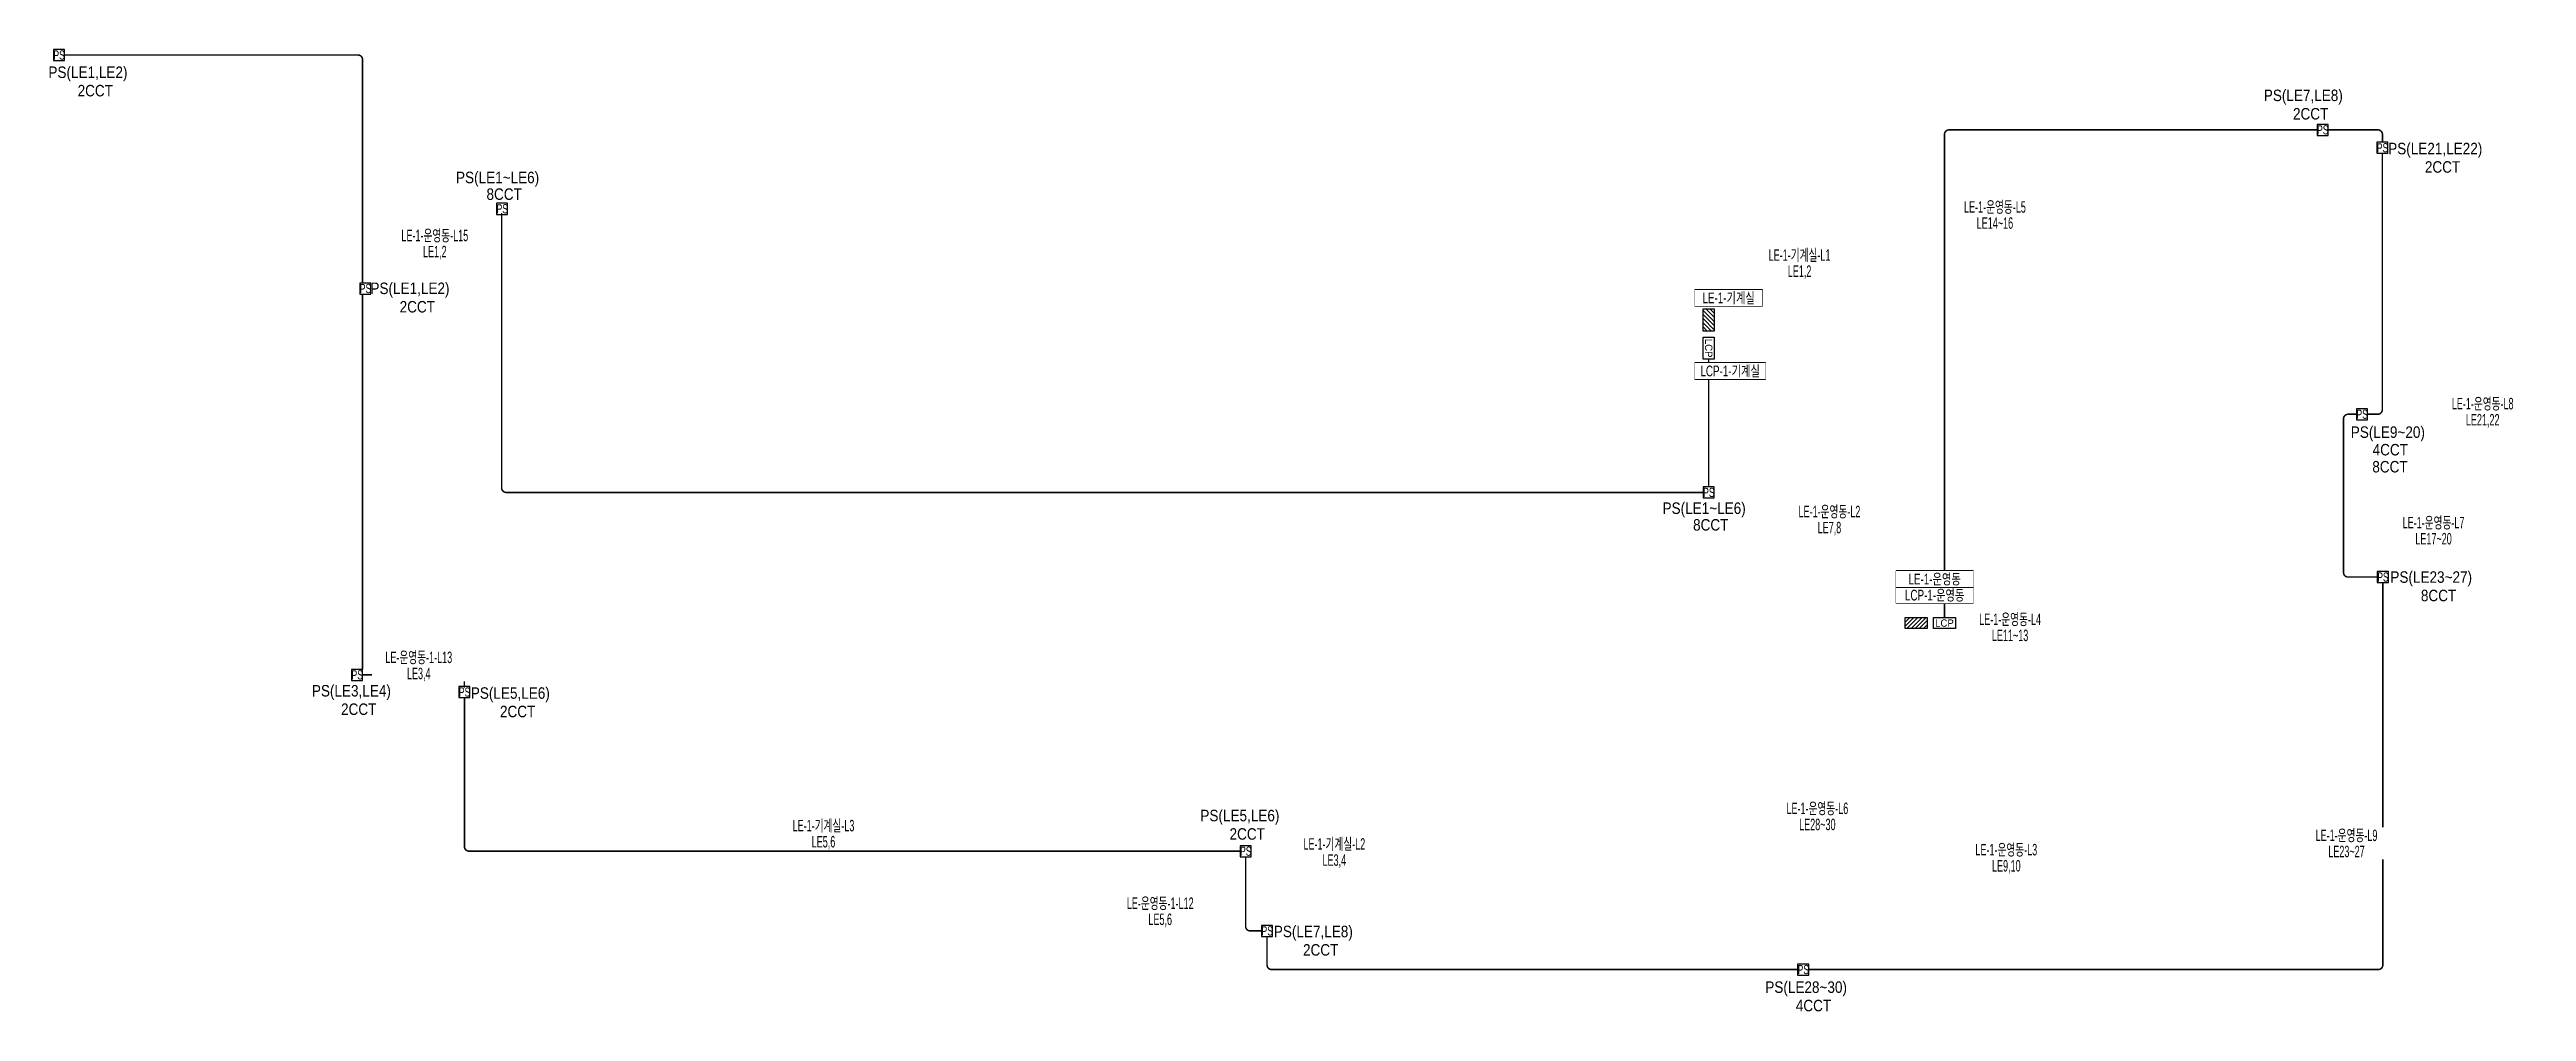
# Model space of a CAD drawing. Header units: millimetres. Extents: x 39625 to 501091, y -351975 to 836145.
# Drawn here: x 95176 to 175936, y -281443 to -250070 of the extents above; entities that cross this region are included whole.
import ezdxf
from ezdxf.enums import TextEntityAlignment as Align

# ---------------------------------------------------------------- set-up
doc = ezdxf.new("R2010")
doc.units = ezdxf.units.MM
doc.header["$LTSCALE"] = 150
doc.set_wipeout_variables(frame=1)
doc.linetypes.add('HIDDEN', pattern=[9.525, 6.35, -3.175])
for name, color, linetype in [('------01 Distribution Panel', 3, 'Continuous'), ('------02 Etc Panel', 3, 'Continuous'), ('------04 Lighting Switch', 2, 'Continuous'), ('-----30 Text', 2, 'Continuous')]:
    doc.layers.add(name, color=color, linetype=linetype)
doc.styles.add('ELEC', font='Dotum.ttf')

msp = doc.modelspace()

# ---------------------------------------------------------------- texts
at = {"layer": '-----30 Text', "style": 'ELEC', "width": 0.9}
for s, p in [('PS(LE1,LE2)', (96428, -250857, 0)), ('2CCT', (96668, -251411, 0)), ('PS(LE7,LE8)', (168661, -251611, 0)), ('2CCT', (168901, -252165, 0)), ('PS(LE21,LE22)', (172962, -253346, 0)), ('PS(LE1~LE6)', (109785, -254290, 0)), ('2CCT', (173201, -253900, 0)), ('8CCT', (110000, -254786)), ('PS(LE1,LE2)', (106928, -257904, 0)), ('2CCT', (107168, -258459, 0)), ('PS(LE9~20)', (171417, -262595)), ('4CCT', (171497, -263121)), ('8CCT', (171486, -263676)), ('PS(LE1~LE6)', (149125, -265075, 0)), ('8CCT', (149340, -265571)), ('PS(LE23~27)', (172831, -267321)), ('8CCT', (173071, -267876)), ('2CCT', (105257, -271584, 0)), ('2CCT', (110439, -271659, 0)), ('2CCT', (134227, -275653, 0)), ('PS(LE7,LE8)', (136383, -278880, 0)), ('2CCT', (136622, -279434, 0)), ('PS(LE28~30)', (152450, -280696)), ('4CCT', (152690, -281250))]:
    msp.add_text(s, height=375, dxfattribs=at).set_placement(p, align=Align.MIDDLE)

# ---------------------------------------------------------------- blocks, each defined once
blk = doc.blocks.new('ps')
blk.add_lwpolyline([(-79296, 80452), (-79751, 80452), (-79751, 79997), (-79296, 79997)], close=True)
at = {"style": 'ELEC', "width": 0.7}
blk.add_text('PS', height=379.2, dxfattribs=at).set_placement((-79517, 80226), align=Align.MIDDLE_CENTER)
blk = doc.blocks.new('A07')
blk.add_lwpolyline([(-300, 0), (-300, 300), (300, 300), (300, 0)], close=True)
at = {"style": 'ELEC'}
blk.add_text('LCP', height=200, dxfattribs=at).set_placement((0, 150), align=Align.MIDDLE)
blk = doc.blocks.new('A02')
h = blk.add_hatch()
h.set_pattern_fill('ANSI31', color=256, scale=25, style=0)
h.set_pattern_definition([(45, (-2000, -19200), (-56.1266, 56.1266), [])])
h.paths.add_polyline_path([(-300, 300), (-300, 0), (300, 0), (300, 300)])
blk.add_lwpolyline([(300, 0), (-300, 0), (-300, 300), (300, 300)], close=True)

# ---------------------------------------------------------------- linework, layer by layer
at = {"layer": '------01 Distribution Panel', "color": 1}
msp.add_lwpolyline([(148821, -260816), (151126, -260816), (151126, -260291), (148821, -260291)], close=True, dxfattribs=at)
at = {"color": 30, "linetype": 'HIDDEN', "lineweight": -3, "ltscale": 0.2, "const_width": 50}
for points in [[(95663, -250250), (105233, -250250, -0.414214), (105383, -250400), (105383, -257685)], [(156960, -268595), (156960, -252840, -0.414214), (157110, -252690), (169111, -252690)], [(169429, -252690), (171091, -252690, -0.414214), (171241, -252840), (171241, -253070)], [(170754, -261965), (171088, -261965, 0.414214), (171238, -261815), (171238, -253455)], [(109917, -255402), (109917, -264365, 0.414214), (110067, -264515), (149094, -264515)], [(170394, -261965), (170121, -261965, 0.414214), (169971, -262115), (169971, -267125, 0.414214), (170121, -267275), (171074, -267275)], [(152533, -280075), (171103, -280075, 0.414214), (171253, -279925), (171253, -267455)], [(105383, -270465), (108551, -270465, -0.414214), (108701, -270615), (108701, -270887)], [(108703, -271205), (108703, -276065, 0.414214), (108853, -276215), (133994, -276215)], [(134174, -276395), (134174, -278665, 0.414214), (134324, -278815), (134694, -278815)], [(134873, -278995), (134873, -279925, 0.414214), (135023, -280075), (152174, -280075)]]:
    msp.add_lwpolyline(points, format="xyb", dxfattribs=at)
for points in [[(105383, -258045), (105383, -270285)], [(149273, -264335), (149273, -260170)]]:
    msp.add_lwpolyline(points, dxfattribs=at)

# ---------------------------------------------------------------- block references
at = {"layer": '------01 Distribution Panel', "xscale": 1.2, "yscale": 1.2, "zscale": 1.2}
for p, rotation in [((149454, -258890), 89.99999999999999), ((156040, -268595), 180)]:
    msp.add_blockref('A02', p, dxfattribs=dict(at, rotation=rotation))
at = {"layer": '------02 Etc Panel', "xscale": 1.2, "yscale": 1.2, "zscale": 1.2, "rotation": 270}
msp.add_blockref('A07', (149094, -259810), dxfattribs=at)
at = {"layer": '------04 Lighting Switch', "xscale": 0.790589613177827, "yscale": 0.790589613177827, "zscale": 0.790589613177827}
for p in [(158354, -313675), (232161, -316115), (234109, -316700), (172804, -318690), (168344, -321290), (233444, -325390), (212144, -327940), (234124, -330700), (168074, -333890), (171574, -334450), (197044, -339640), (197744, -342240), (215224, -343500)]:
    msp.add_blockref('ps', p, dxfattribs=at)

msp.set_redraw_order([(e.dxf.handle, doc.entitydb.next_handle()) for e in msp.query("TEXT MTEXT ATTDEF DIMENSION ARC_DIMENSION")])  # texts and dimensions are drawn at this point

# ---------------------------------------------------------------- wipeouts: each hides what was drawn before it
at = {"color": 1}
for points in [[(106210, -256398), (109265, -256398), (109265, -255873), (106210, -255873)], [(150709, -257035), (153764, -257035), (153764, -256510), (150709, -256510)], [(173082, -261882), (175936, -261882), (175936, -261357), (173082, -261357)], [(151783, -265401), (154638, -265401), (154638, -264876), (151783, -264876)], [(135540, -276242), (138594, -276242), (138594, -275717), (135540, -275717)], [(129862, -278174), (132917, -278174), (132917, -277649), (129862, -277649)]]:
    msp.add_wipeout(points, dxfattribs=at)

# ---------------------------------------------------------------- next in the draw order: texts
at = {"layer": '-----30 Text', "style": 'ELEC', "width": 0.9}
msp.add_text('PS(LE5,LE6)', height=375, dxfattribs=at).set_placement((133988, -275099, 0), align=Align.MIDDLE)

# ---------------------------------------------------------------- next in the draw order: wipeouts: each hides what was drawn before it
at = {"color": 1}
msp.add_wipeout([(148821, -260816), (151126, -260816), (151126, -260291), (148821, -260291)], dxfattribs=at).dxf.layer = '------01 Distribution Panel'
for points in [[(157178, -255467), (160033, -255467), (160033, -254942), (157178, -254942)], [(106210, -256923), (109265, -256923), (109265, -256398), (106210, -256398)], [(150709, -257560), (153764, -257560), (153764, -257035), (150709, -257035)], [(173082, -262407), (175936, -262407), (175936, -261882), (173082, -261882)], [(151783, -265926), (154638, -265926), (154638, -265401), (151783, -265401)], [(171480, -265761), (174335, -265761), (174335, -265236), (171480, -265236)], [(157672, -268913), (160527, -268913), (160527, -268388), (157672, -268388)], [(105688, -270156), (108743, -270156), (108743, -269631), (105688, -269631)], [(151388, -275080), (154243, -275080), (154243, -274555), (151388, -274555)], [(118884, -275643), (121938, -275643), (121938, -275118), (118884, -275118)], [(157550, -276429), (160404, -276429), (160404, -275904), (157550, -275904)], [(168642, -275960), (171497, -275960), (171497, -275435), (168642, -275435)], [(135540, -276767), (138594, -276767), (138594, -276242), (135540, -276242)], [(129862, -278699), (132917, -278699), (132917, -278174), (129862, -278174)]]:
    msp.add_wipeout(points, dxfattribs=at)

# ---------------------------------------------------------------- next in the draw order: linework, layer by layer
at = {"layer": '------01 Distribution Panel', "color": 1}
for points in [[(148821, -258433), (151026, -258433), (151026, -257908), (148821, -257908)], [(155383, -268127), (157899, -268127), (157899, -267602), (155383, -267602)]]:
    msp.add_lwpolyline(points, close=True, dxfattribs=at)

# ---------------------------------------------------------------- next in the draw order: texts
at = {"layer": '------01 Distribution Panel', "style": 'ELEC', "width": 0.7}
msp.add_text('LCP-1-기계실', height=350, dxfattribs=at).set_placement((149973, -260553), align=Align.MIDDLE_CENTER)
at = {"style": 'ELEC', "width": 0.6}
for s, p in [('LE-1-운영동-L15', (107738, -256135)), ('LE1,2', (107738, -256660)), ('LE-1-기계실-L1', (152236, -256773)), ('LE1,2', (152236, -257298)), ('LE-1-운영동-L8', (174509, -261619)), ('LE21,22', (174509, -262144)), ('LE-1-운영동-L2', (153210, -265138)), ('LE7,8', (153210, -265663)), ('LE-1-기계실-L2', (137067, -275979)), ('LE3,4', (137067, -276504)), ('LE-운영동-1-L12', (131390, -277912)), ('LE5,6', (131390, -278437))]:
    msp.add_text(s, height=375, dxfattribs=at).set_placement(p, align=Align.MIDDLE_CENTER)

# ---------------------------------------------------------------- next in the draw order: wipeouts: each hides what was drawn before it
at = {"color": 1}
for points in [[(157178, -255992), (160033, -255992), (160033, -255467), (157178, -255467)], [(171480, -266286), (174335, -266286), (174335, -265761), (171480, -265761)], [(157672, -269438), (160527, -269438), (160527, -268913), (157672, -268913)], [(105688, -270681), (108743, -270681), (108743, -270156), (105688, -270156)], [(151388, -275605), (154243, -275605), (154243, -275080), (151388, -275080)], [(118884, -276168), (121938, -276168), (121938, -275643), (118884, -275643)], [(168642, -276485), (171497, -276485), (171497, -275960), (168642, -275960)], [(157550, -276954), (160404, -276954), (160404, -276429), (157550, -276429)]]:
    msp.add_wipeout(points, dxfattribs=at)

# ---------------------------------------------------------------- next in the draw order: block references
at = {"layer": '------02 Etc Panel', "xscale": 1.2, "yscale": 1.2, "zscale": 1.2}
msp.add_blockref('A07', (156960, -268955), dxfattribs=at)

# ---------------------------------------------------------------- next in the draw order: texts
at = {"layer": '-----30 Text', "style": 'ELEC', "width": 0.9}
for s, p in [('PS(LE3,LE4)', (105018, -271030, 0)), ('PS(LE5,LE6)', (110200, -271104, 0))]:
    msp.add_text(s, height=375, dxfattribs=at).set_placement(p, align=Align.MIDDLE)
at = {"style": 'ELEC', "width": 0.6}
for s, p in [('LE-1-운영동-L5', (158606, -255204)), ('LE14~16', (158606, -255729)), ('LE-1-운영동-L7', (172907, -265499)), ('LE17~20', (172907, -266024)), ('LE-운영동-1-L13', (107215, -269893)), ('LE11~13', (159100, -269176)), ('LE3,4', (107215, -270418)), ('LE-1-운영동-L6', (152816, -274818)), ('LE-1-기계실-L3', (120411, -275381)), ('LE28~30', (152816, -275343)), ('LE5,6', (120411, -275906)), ('LE-1-운영동-L3', (158977, -276166)), ('LE-1-운영동-L9', (170069, -275698)), ('LE23~27', (170069, -276223)), ('LE9,10', (158977, -276691))]:
    msp.add_text(s, height=375, dxfattribs=at).set_placement(p, align=Align.MIDDLE_CENTER)

# ---------------------------------------------------------------- next in the draw order: wipeouts: each hides what was drawn before it
at = {"color": 1}
for points in [[(148821, -258433), (151026, -258433), (151026, -257908), (148821, -257908)], [(155383, -268127), (157899, -268127), (157899, -267602), (155383, -267602)]]:
    msp.add_wipeout(points, dxfattribs=at).dxf.layer = '------01 Distribution Panel'

# ---------------------------------------------------------------- next in the draw order: linework, layer by layer
at = {"layer": '------01 Distribution Panel', "color": 1}
msp.add_lwpolyline([(155383, -267602), (157899, -267602), (157899, -267077), (155383, -267077)], close=True, dxfattribs=at)

# ---------------------------------------------------------------- next in the draw order: texts
at = {"layer": '------01 Distribution Panel', "style": 'ELEC', "width": 0.7}
msp.add_text('LE-1-기계실', height=350, dxfattribs=at).set_placement((149923, -258170), align=Align.MIDDLE_CENTER)
at = {"style": 'ELEC', "width": 0.6}
msp.add_text('LE-1-운영동-L4', height=375, dxfattribs=at).set_placement((159100, -268651), align=Align.MIDDLE_CENTER)

# ---------------------------------------------------------------- next in the draw order: wipeouts: each hides what was drawn before it
at = {"color": 1}
msp.add_wipeout([(155383, -267602), (157899, -267602), (157899, -267077), (155383, -267077)], dxfattribs=at).dxf.layer = '------01 Distribution Panel'

# ---------------------------------------------------------------- next in the draw order: texts
at = {"layer": '------01 Distribution Panel', "style": 'ELEC', "width": 0.7}
for s, p in [('LE-1-운영동', (156641, -267339)), ('LCP-1-운영동', (156641, -267864))]:
    msp.add_text(s, height=350, dxfattribs=at).set_placement(p, align=Align.MIDDLE_CENTER)

doc.saveas('drawing.dxf')
